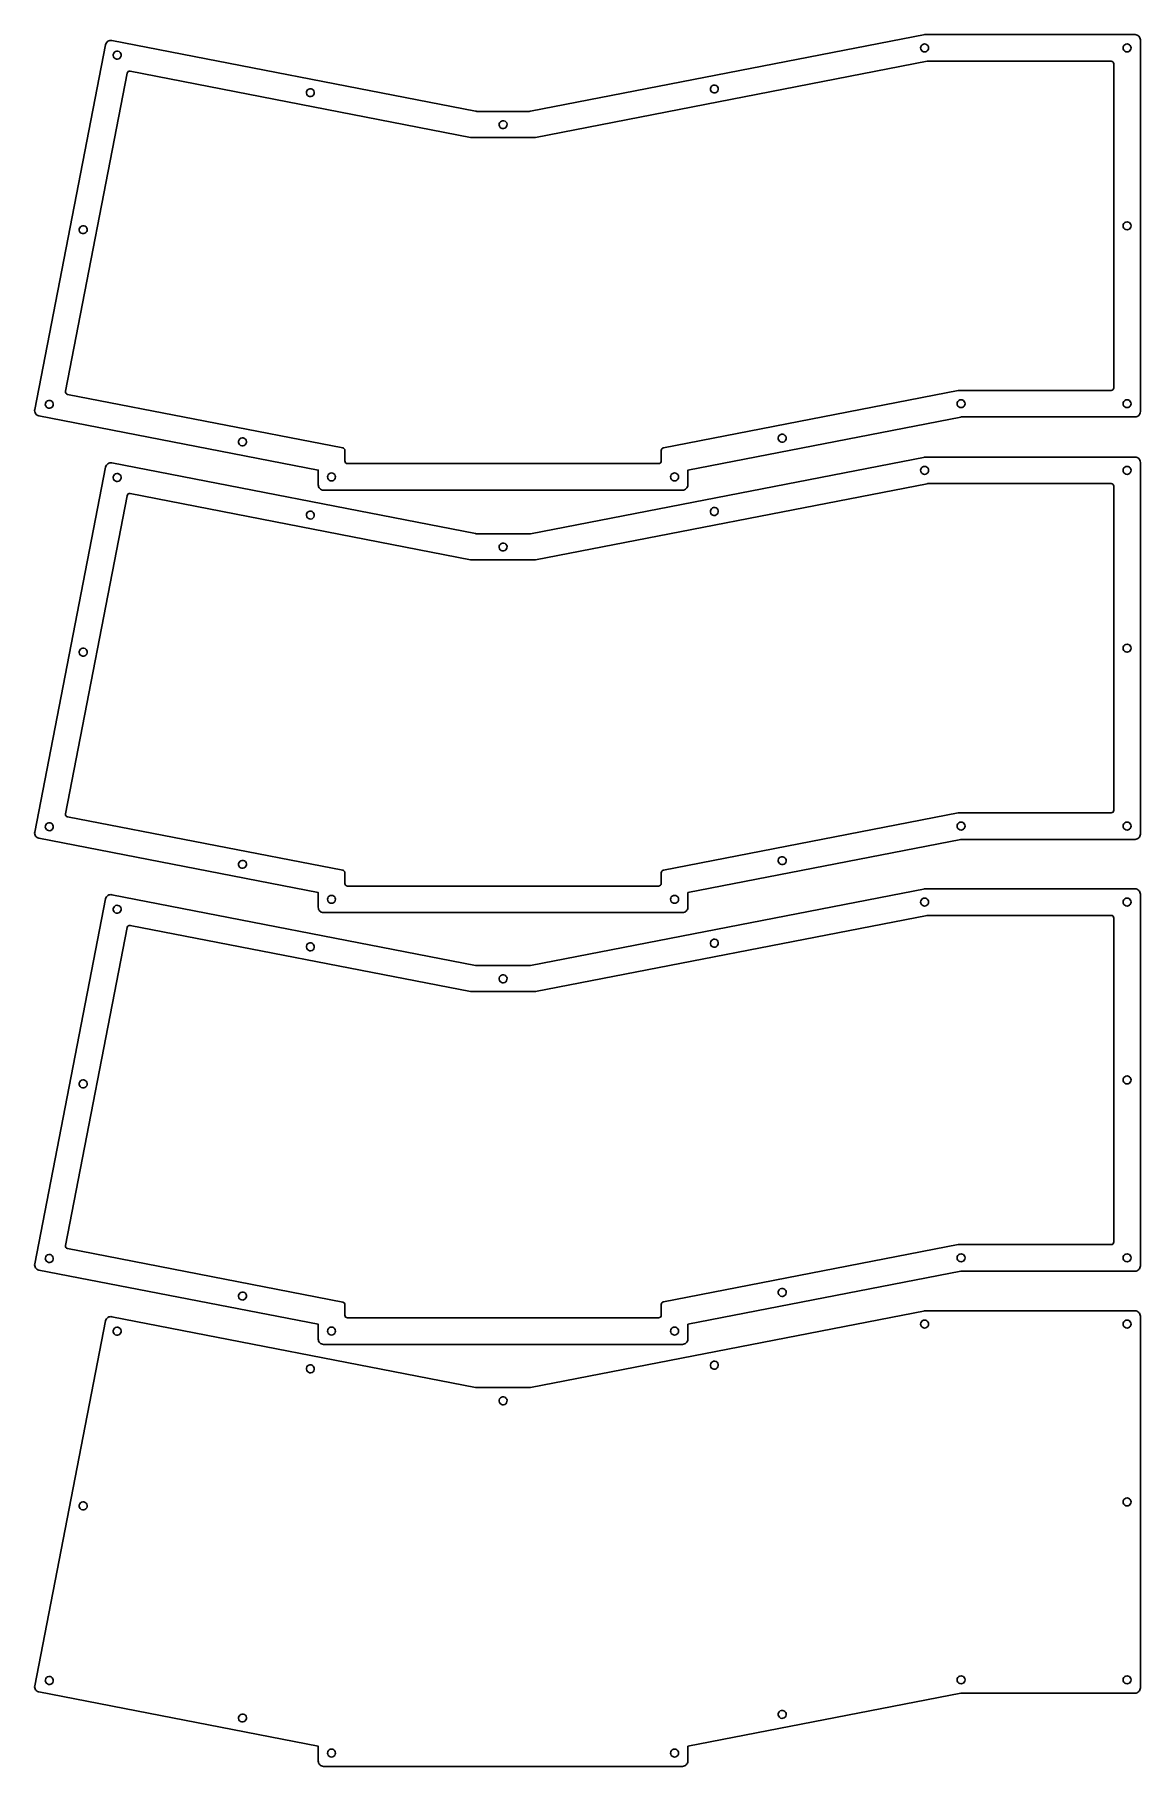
# Model space of a CAD drawing. Header units: millimetres. Extents: x -191 to 225, y 1 to 652.
import ezdxf

# ---------------------------------------------------------------- set-up
doc = ezdxf.new("R2010")
doc.units = ezdxf.units.MM
doc.layers.get('0').update_dxf_attribs({"linetype": 'CONTINUOUS'})

msp = doc.modelspace()

# ---------------------------------------------------------------- linework, layer by layer
for p, q in [((-161.31, 644.79), (-161.15, 645.23)), ((-161.15, 645.23), (-160.87, 645.61)), ((-160.87, 645.61), (-160.48, 645.87)), ((-160.48, 645.87), (-160.02, 646)), ((-160.02, 646), (-159.56, 645.98)), ((-159.56, 645.98), (-159.11, 645.82)), ((-159.11, 645.82), (-158.74, 645.53)), ((-158.74, 645.53), (-158.48, 645.14)), ((-158.48, 645.14), (-158.35, 644.69)), ((142.46, 647.2), (142.54, 647.67)), ((142.54, 646.74), (142.46, 647.2)), ((142.54, 647.67), (142.75, 648.08)), ((142.75, 646.32), (142.54, 646.74)), ((142.75, 648.08), (143.08, 648.42)), ((143.08, 645.99), (142.75, 646.32)), ((143.08, 648.42), (143.5, 648.63)), ((143.5, 645.77), (143.08, 645.99)), ((143.5, 648.63), (143.96, 648.7)), ((143.96, 645.7), (143.5, 645.77)), ((143.96, 648.7), (144.43, 648.63)), ((144.43, 645.77), (143.96, 645.7)), ((144.43, 648.63), (144.84, 648.42)), ((144.84, 645.99), (144.43, 645.77)), ((144.84, 648.42), (145.18, 648.08)), ((145.18, 646.32), (144.84, 645.99)), ((145.18, 648.08), (145.39, 647.67)), ((145.39, 646.74), (145.18, 646.32)), ((145.39, 647.67), (145.46, 647.2)), ((145.46, 647.2), (145.39, 646.74)), ((218.63, 647.2), (218.71, 647.67)), ((218.71, 646.74), (218.63, 647.2)), ((218.71, 647.67), (218.92, 648.08)), ((218.92, 646.32), (218.71, 646.74)), ((218.92, 648.08), (219.25, 648.42)), ((219.25, 645.99), (218.92, 646.32)), ((219.25, 648.42), (219.67, 648.63)), ((219.67, 645.77), (219.25, 645.99)), ((219.67, 648.63), (220.13, 648.7)), ((220.13, 645.7), (219.67, 645.77)), ((220.13, 648.7), (220.6, 648.63)), ((220.6, 645.77), (220.13, 645.7)), ((220.6, 648.63), (221.01, 648.42)), ((221.01, 645.99), (220.6, 645.77)), ((221.01, 648.42), (221.35, 648.08)), ((221.35, 646.32), (221.01, 645.99)), ((221.35, 648.08), (221.56, 647.67)), ((221.56, 646.74), (221.35, 646.32)), ((221.56, 647.67), (221.63, 647.2)), ((221.63, 647.2), (221.56, 646.74)), ((-161.33, 644.32), (-161.31, 644.79)), ((-161.2, 643.87), (-161.33, 644.32)), ((-160.94, 643.48), (-161.2, 643.87)), ((-160.57, 643.19), (-160.94, 643.48)), ((-160.13, 643.03), (-160.57, 643.19)), ((-159.66, 643.02), (-160.13, 643.03)), ((-159.21, 643.15), (-159.66, 643.02)), ((-158.82, 643.41), (-159.21, 643.15)), ((-158.53, 643.78), (-158.82, 643.41)), ((-158.37, 644.22), (-158.53, 643.78)), ((-158.35, 644.69), (-158.37, 644.22)), ((63.36, 631.92), (63.49, 632.37)), ((63.38, 631.45), (63.36, 631.92)), ((63.49, 632.37), (63.75, 632.76)), ((63.75, 632.76), (64.12, 633.05)), ((64.12, 633.05), (64.57, 633.21)), ((64.57, 633.21), (65.03, 633.23)), ((65.03, 633.23), (65.48, 633.1)), ((65.48, 633.1), (65.87, 632.84)), ((65.87, 632.84), (66.16, 632.47)), ((66.16, 632.47), (66.32, 632.03)), ((66.32, 632.03), (66.34, 631.56)), ((-88.63, 630.19), (-88.62, 630.66)), ((-88.51, 629.74), (-88.63, 630.19)), ((-88.62, 630.66), (-88.46, 631.1)), ((-88.24, 629.35), (-88.51, 629.74)), ((-88.46, 631.1), (-88.17, 631.47)), ((-87.87, 629.06), (-88.24, 629.35)), ((-88.17, 631.47), (-87.78, 631.74)), ((-87.43, 628.9), (-87.87, 629.06)), ((-87.78, 631.74), (-87.33, 631.87)), ((-86.96, 628.89), (-87.43, 628.9)), ((-87.33, 631.87), (-86.86, 631.85)), ((-86.51, 629.02), (-86.96, 628.89)), ((-86.42, 631.69), (-86.86, 631.85)), ((-86.51, 629.02), (-86.12, 629.28)), ((-86.42, 631.69), (-86.05, 631.4)), ((-85.83, 629.65), (-86.12, 629.28)), ((-85.79, 631.01), (-86.05, 631.4)), ((-85.67, 630.09), (-85.83, 629.65)), ((-85.79, 631.01), (-85.66, 630.56)), ((-85.66, 630.56), (-85.67, 630.09)), ((63.54, 631.01), (63.38, 631.45)), ((63.83, 630.64), (63.54, 631.01)), ((64.22, 630.38), (63.83, 630.64)), ((64.67, 630.25), (64.22, 630.38)), ((65.14, 630.27), (64.67, 630.25)), ((65.58, 630.43), (65.14, 630.27)), ((65.95, 630.72), (65.58, 630.43)), ((66.21, 631.11), (65.95, 630.72)), ((66.34, 631.56), (66.21, 631.11)), ((-16.12, 618.64), (-15.96, 619.08)), ((-15.96, 619.08), (-15.67, 619.45)), ((-15.67, 619.45), (-15.28, 619.71)), ((-15.28, 619.71), (-14.83, 619.84)), ((-14.83, 619.84), (-14.36, 619.83)), ((-14.36, 619.83), (-13.92, 619.67)), ((-13.92, 619.67), (-13.55, 619.38)), ((-13.29, 618.99), (-13.55, 619.38)), ((-13.16, 618.54), (-13.29, 618.99)), ((-16.14, 618.17), (-16.12, 618.64)), ((-16.01, 617.72), (-16.14, 618.17)), ((-15.74, 617.33), (-16.01, 617.72)), ((-15.37, 617.04), (-15.74, 617.33)), ((-14.93, 616.88), (-15.37, 617.04)), ((-14.47, 616.86), (-14.93, 616.88)), ((-14.01, 616.99), (-14.47, 616.86)), ((-13.62, 617.26), (-14.01, 616.99)), ((-13.34, 617.63), (-13.62, 617.26)), ((-13.18, 618.07), (-13.34, 617.63)), ((-13.16, 618.54), (-13.18, 618.07)), ((-173.92, 579.55), (-173.63, 579.92)), ((-173.63, 579.92), (-173.24, 580.18)), ((-173.24, 580.18), (-172.79, 580.31)), ((-172.79, 580.31), (-172.32, 580.3)), ((-172.32, 580.3), (-171.88, 580.14)), ((-171.88, 580.14), (-171.51, 579.85)), ((-171.51, 579.85), (-171.25, 579.46)), ((218.63, 580.29), (218.71, 580.75)), ((218.71, 579.83), (218.63, 580.29)), ((218.71, 580.75), (218.92, 581.17)), ((218.92, 579.41), (218.71, 579.83)), ((218.92, 581.17), (219.25, 581.5)), ((219.25, 581.5), (219.67, 581.72)), ((219.67, 581.72), (220.13, 581.79)), ((220.13, 581.79), (220.6, 581.72)), ((220.6, 581.72), (221.01, 581.5)), ((221.01, 581.5), (221.35, 581.17)), ((221.35, 581.17), (221.56, 580.75)), ((221.56, 579.83), (221.35, 579.41)), ((221.56, 580.75), (221.63, 580.29)), ((221.63, 580.29), (221.56, 579.83)), ((-174.1, 578.64), (-174.08, 579.11)), ((-173.97, 578.19), (-174.1, 578.64)), ((-174.08, 579.11), (-173.92, 579.55)), ((-173.71, 577.8), (-173.97, 578.19)), ((-173.34, 577.51), (-173.71, 577.8)), ((-172.9, 577.35), (-173.34, 577.51)), ((-172.43, 577.34), (-172.9, 577.35)), ((-171.98, 577.47), (-172.43, 577.34)), ((-171.59, 577.73), (-171.98, 577.47)), ((-171.3, 578.1), (-171.59, 577.73)), ((-171.14, 578.54), (-171.3, 578.1)), ((-171.25, 579.46), (-171.12, 579.01)), ((-171.12, 579.01), (-171.14, 578.54)), ((219.25, 579.08), (218.92, 579.41)), ((219.67, 578.86), (219.25, 579.08)), ((220.13, 578.79), (219.67, 578.86)), ((220.6, 578.86), (220.13, 578.79)), ((221.01, 579.08), (220.6, 578.86)), ((221.35, 579.41), (221.01, 579.08)), ((-186.01, 514.5), (-185.56, 514.63)), ((-185.56, 514.63), (-185.09, 514.61)), ((156.77, 514.59), (157.19, 514.8)), ((157.19, 514.8), (157.65, 514.88)), ((157.65, 514.88), (158.12, 514.8)), ((158.12, 514.8), (158.54, 514.59)), ((219.25, 514.59), (219.67, 514.8)), ((219.67, 514.8), (220.13, 514.88)), ((220.13, 514.88), (220.6, 514.8)), ((220.6, 514.8), (221.01, 514.59)), ((-186.87, 512.96), (-186.85, 513.43)), ((-186.74, 512.51), (-186.87, 512.96)), ((-186.85, 513.43), (-186.69, 513.87)), ((-186.47, 512.12), (-186.74, 512.51)), ((-186.69, 513.87), (-186.4, 514.24)), ((-186.1, 511.83), (-186.47, 512.12)), ((-186.4, 514.24), (-186.01, 514.5)), ((-185.66, 511.67), (-186.1, 511.83)), ((-185.19, 511.65), (-185.66, 511.67)), ((-184.74, 511.78), (-185.19, 511.65)), ((-185.09, 514.61), (-184.65, 514.45)), ((-184.35, 512.04), (-184.74, 511.78)), ((-184.65, 514.45), (-184.28, 514.16)), ((-184.06, 512.41), (-184.35, 512.04)), ((-184.28, 514.16), (-184.02, 513.78)), ((-183.9, 512.86), (-184.06, 512.41)), ((-184.02, 513.78), (-183.89, 513.32)), ((-183.89, 513.32), (-183.9, 512.86)), ((156.16, 513.38), (156.23, 513.84)), ((156.23, 512.91), (156.16, 513.38)), ((156.23, 513.84), (156.44, 514.26)), ((156.44, 512.5), (156.23, 512.91)), ((156.44, 514.26), (156.77, 514.59)), ((156.77, 512.16), (156.44, 512.5)), ((157.19, 511.95), (156.77, 512.16)), ((157.65, 511.88), (157.19, 511.95)), ((158.12, 511.95), (157.65, 511.88)), ((158.54, 512.16), (158.12, 511.95)), ((158.54, 514.59), (158.87, 514.26)), ((158.87, 512.5), (158.54, 512.16)), ((158.87, 514.26), (159.08, 513.84)), ((159.08, 512.91), (158.87, 512.5)), ((159.08, 513.84), (159.16, 513.38)), ((159.16, 513.38), (159.08, 512.91)), ((218.63, 513.38), (218.71, 513.84)), ((218.71, 512.91), (218.63, 513.38)), ((218.71, 513.84), (218.92, 514.26)), ((218.92, 512.5), (218.71, 512.91)), ((218.92, 514.26), (219.25, 514.59)), ((219.25, 512.16), (218.92, 512.5)), ((219.67, 511.95), (219.25, 512.16)), ((220.13, 511.88), (219.67, 511.95)), ((220.6, 511.95), (220.13, 511.88)), ((221.01, 512.16), (220.6, 511.95)), ((221.01, 514.59), (221.35, 514.26)), ((221.35, 512.5), (221.01, 512.16)), ((221.35, 514.26), (221.56, 513.84)), ((221.56, 512.91), (221.35, 512.5)), ((221.56, 513.84), (221.63, 513.38)), ((221.63, 513.38), (221.56, 512.91)), ((89.29, 501.4), (89.66, 501.69)), ((89.66, 501.69), (90.1, 501.85)), ((90.1, 501.85), (90.57, 501.86)), ((90.57, 501.86), (91.02, 501.73)), ((91.02, 501.73), (91.41, 501.47)), ((-114.17, 498.83), (-114.15, 499.3)), ((-114.04, 498.38), (-114.17, 498.83)), ((-114.15, 499.3), (-113.99, 499.74)), ((-113.78, 497.99), (-114.04, 498.38)), ((-113.99, 499.74), (-113.7, 500.11)), ((-113.41, 497.7), (-113.78, 497.99)), ((-113.7, 500.11), (-113.31, 500.37)), ((-112.97, 497.54), (-113.41, 497.7)), ((-113.31, 500.37), (-112.86, 500.5)), ((-112.5, 497.52), (-112.97, 497.54)), ((-112.86, 500.5), (-112.39, 500.48)), ((-112.05, 497.65), (-112.5, 497.52)), ((-112.39, 500.48), (-111.95, 500.32)), ((-111.66, 497.91), (-112.05, 497.65)), ((-111.95, 500.32), (-111.58, 500.03)), ((-111.37, 498.28), (-111.66, 497.91)), ((-111.58, 500.03), (-111.32, 499.64)), ((-111.21, 498.72), (-111.37, 498.28)), ((-111.32, 499.64), (-111.19, 499.19)), ((-111.19, 499.19), (-111.21, 498.72)), ((88.9, 500.56), (89.03, 501.01)), ((88.91, 500.09), (88.9, 500.56)), ((89.07, 499.65), (88.91, 500.09)), ((89.03, 501.01), (89.29, 501.4)), ((89.36, 499.28), (89.07, 499.65)), ((89.75, 499.01), (89.36, 499.28)), ((90.2, 498.88), (89.75, 499.01)), ((90.67, 498.9), (90.2, 498.88)), ((91.11, 499.06), (90.67, 498.9)), ((91.48, 499.35), (91.11, 499.06)), ((91.41, 501.47), (91.7, 501.1)), ((91.75, 499.74), (91.48, 499.35)), ((91.7, 501.1), (91.86, 500.66)), ((91.88, 500.19), (91.75, 499.74)), ((91.86, 500.66), (91.88, 500.19)), ((142.46, 488.31), (142.54, 488.77)), ((142.54, 488.77), (142.75, 489.19)), ((142.75, 489.19), (143.08, 489.52)), ((143.08, 489.52), (143.5, 489.73)), ((143.5, 489.73), (143.96, 489.8)), ((143.96, 489.8), (144.43, 489.73)), ((144.43, 489.73), (144.84, 489.52)), ((144.84, 489.52), (145.18, 489.19)), ((145.18, 489.19), (145.39, 488.77)), ((145.39, 488.77), (145.46, 488.31)), ((218.63, 488.31), (218.71, 488.77)), ((218.71, 488.77), (218.92, 489.19)), ((218.92, 489.19), (219.25, 489.52)), ((219.25, 489.52), (219.67, 489.73)), ((219.67, 489.73), (220.13, 489.8)), ((220.13, 489.8), (220.6, 489.73)), ((220.6, 489.73), (221.01, 489.52)), ((221.01, 489.52), (221.35, 489.19)), ((221.35, 489.19), (221.56, 488.77)), ((221.56, 488.77), (221.63, 488.31)), ((-161.33, 485.43), (-161.31, 485.9)), ((-161.2, 484.98), (-161.33, 485.43)), ((-161.31, 485.9), (-161.15, 486.34)), ((-160.94, 484.59), (-161.2, 484.98)), ((-161.15, 486.34), (-160.87, 486.71)), ((-160.57, 484.3), (-160.94, 484.59)), ((-160.87, 486.71), (-160.48, 486.97)), ((-160.13, 484.14), (-160.57, 484.3)), ((-160.48, 486.97), (-160.02, 487.1)), ((-159.66, 484.12), (-160.13, 484.14)), ((-160.02, 487.1), (-159.56, 487.08)), ((-159.21, 484.25), (-159.66, 484.12)), ((-159.56, 487.08), (-159.11, 486.92)), ((-158.82, 484.51), (-159.21, 484.25)), ((-159.11, 486.92), (-158.74, 486.63)), ((-158.53, 484.88), (-158.82, 484.51)), ((-158.74, 486.63), (-158.48, 486.24)), ((-158.37, 485.32), (-158.53, 484.88)), ((-158.48, 486.24), (-158.35, 485.79)), ((-158.35, 485.79), (-158.37, 485.32)), ((142.54, 487.84), (142.46, 488.31)), ((142.75, 487.42), (142.54, 487.84)), ((143.08, 487.09), (142.75, 487.42)), ((143.5, 486.88), (143.08, 487.09)), ((143.96, 486.8), (143.5, 486.88)), ((144.43, 486.88), (143.96, 486.8)), ((144.84, 487.09), (144.43, 486.88)), ((145.18, 487.42), (144.84, 487.09)), ((145.39, 487.84), (145.18, 487.42)), ((145.46, 488.31), (145.39, 487.84)), ((218.71, 487.84), (218.63, 488.31)), ((218.92, 487.42), (218.71, 487.84)), ((219.25, 487.09), (218.92, 487.42)), ((219.67, 486.88), (219.25, 487.09)), ((220.13, 486.8), (219.67, 486.88)), ((220.6, 486.88), (220.13, 486.8)), ((221.01, 487.09), (220.6, 486.88)), ((221.35, 487.42), (221.01, 487.09)), ((221.56, 487.84), (221.35, 487.42)), ((221.63, 488.31), (221.56, 487.84)), ((-88.63, 471.3), (-88.62, 471.77)), ((-88.51, 470.85), (-88.63, 471.3)), ((-88.62, 471.77), (-88.46, 472.21)), ((-88.24, 470.46), (-88.51, 470.85)), ((-88.46, 472.21), (-88.17, 472.58)), ((-87.87, 470.17), (-88.24, 470.46)), ((-88.17, 472.58), (-87.78, 472.84)), ((-87.43, 470.01), (-87.87, 470.17)), ((-87.78, 472.84), (-87.33, 472.97)), ((-86.96, 469.99), (-87.43, 470.01)), ((-87.33, 472.97), (-86.86, 472.95)), ((-86.51, 470.12), (-86.96, 469.99)), ((-86.42, 472.79), (-86.86, 472.95)), ((-86.51, 470.12), (-86.12, 470.38)), ((-86.42, 472.79), (-86.05, 472.5)), ((-86.12, 470.38), (-85.83, 470.75)), ((-85.79, 472.11), (-86.05, 472.5)), ((-85.67, 471.19), (-85.83, 470.75)), ((-85.79, 472.11), (-85.66, 471.66)), ((-85.66, 471.66), (-85.67, 471.19)), ((63.36, 473.03), (63.49, 473.48)), ((63.38, 472.56), (63.36, 473.03)), ((63.54, 472.11), (63.38, 472.56)), ((63.49, 473.48), (63.75, 473.87)), ((63.83, 471.75), (63.54, 472.11)), ((63.75, 473.87), (64.12, 474.15)), ((64.22, 471.48), (63.83, 471.75)), ((64.12, 474.15), (64.57, 474.31)), ((64.67, 471.35), (64.22, 471.48)), ((64.57, 474.31), (65.03, 474.33)), ((65.14, 471.37), (64.67, 471.35)), ((65.03, 474.33), (65.48, 474.2)), ((65.58, 471.53), (65.14, 471.37)), ((65.48, 474.2), (65.87, 473.94)), ((65.95, 471.82), (65.58, 471.53)), ((65.87, 473.94), (66.16, 473.57)), ((66.21, 472.21), (65.95, 471.82)), ((66.16, 473.57), (66.32, 473.13)), ((66.34, 472.66), (66.21, 472.21)), ((66.32, 473.13), (66.34, 472.66)), ((-16.14, 459.27), (-16.12, 459.74)), ((-16.01, 458.82), (-16.14, 459.27)), ((-16.12, 459.74), (-15.96, 460.18)), ((-15.74, 458.43), (-16.01, 458.82)), ((-15.96, 460.18), (-15.67, 460.55)), ((-15.37, 458.14), (-15.74, 458.43)), ((-15.67, 460.55), (-15.28, 460.82)), ((-14.93, 457.98), (-15.37, 458.14)), ((-15.28, 460.82), (-14.83, 460.95)), ((-14.47, 457.97), (-14.93, 457.98)), ((-14.83, 460.95), (-14.36, 460.93)), ((-14.01, 458.1), (-14.47, 457.97)), ((-14.36, 460.93), (-13.92, 460.77)), ((-13.62, 458.36), (-14.01, 458.1)), ((-13.92, 460.77), (-13.55, 460.48)), ((-13.34, 458.73), (-13.62, 458.36)), ((-13.55, 460.48), (-13.29, 460.09)), ((-13.18, 459.17), (-13.34, 458.73)), ((-13.16, 459.64), (-13.29, 460.09)), ((-13.18, 459.17), (-13.16, 459.64)), ((-174.1, 419.74), (-174.08, 420.21)), ((-173.97, 419.29), (-174.1, 419.74)), ((-174.08, 420.21), (-173.92, 420.65)), ((-173.71, 418.9), (-173.97, 419.29)), ((-173.92, 420.65), (-173.63, 421.02)), ((-173.34, 418.61), (-173.71, 418.9)), ((-173.63, 421.02), (-173.24, 421.29)), ((-172.9, 418.45), (-173.34, 418.61)), ((-173.24, 421.29), (-172.79, 421.42)), ((-172.43, 418.44), (-172.9, 418.45)), ((-172.79, 421.42), (-172.32, 421.4)), ((-171.98, 418.57), (-172.43, 418.44)), ((-172.32, 421.4), (-171.88, 421.24)), ((-171.59, 418.83), (-171.98, 418.57)), ((-171.88, 421.24), (-171.51, 420.95)), ((-171.3, 419.2), (-171.59, 418.83)), ((-171.51, 420.95), (-171.25, 420.56)), ((-171.14, 419.64), (-171.3, 419.2)), ((-171.25, 420.56), (-171.12, 420.11)), ((-171.12, 420.11), (-171.14, 419.64)), ((218.63, 421.39), (218.71, 421.86)), ((218.71, 420.93), (218.63, 421.39)), ((218.71, 421.86), (218.92, 422.27)), ((218.92, 420.51), (218.71, 420.93)), ((218.92, 422.27), (219.25, 422.61)), ((219.25, 420.18), (218.92, 420.51)), ((219.25, 422.61), (219.67, 422.82)), ((219.67, 419.97), (219.25, 420.18)), ((219.67, 422.82), (220.13, 422.89)), ((220.13, 419.89), (219.67, 419.97)), ((220.13, 422.89), (220.6, 422.82)), ((220.6, 419.97), (220.13, 419.89)), ((220.6, 422.82), (221.01, 422.61)), ((221.01, 420.18), (220.6, 419.97)), ((221.01, 422.61), (221.35, 422.27)), ((221.35, 420.51), (221.01, 420.18)), ((221.35, 422.27), (221.56, 421.86)), ((221.56, 420.93), (221.35, 420.51)), ((221.56, 421.86), (221.63, 421.39)), ((221.63, 421.39), (221.56, 420.93)), ((-186.87, 354.06), (-186.85, 354.53)), ((-186.74, 353.61), (-186.87, 354.06)), ((-186.85, 354.53), (-186.69, 354.97)), ((-186.47, 353.22), (-186.74, 353.61)), ((-186.69, 354.97), (-186.4, 355.34)), ((-186.1, 352.93), (-186.47, 353.22)), ((-186.4, 355.34), (-186.01, 355.6)), ((-185.66, 352.77), (-186.1, 352.93)), ((-186.01, 355.6), (-185.56, 355.73)), ((-185.19, 352.75), (-185.66, 352.77)), ((-185.56, 355.73), (-185.09, 355.72)), ((-184.74, 352.88), (-185.19, 352.75)), ((-185.09, 355.72), (-184.65, 355.56)), ((-184.35, 353.15), (-184.74, 352.88)), ((-184.65, 355.56), (-184.28, 355.27)), ((-184.06, 353.52), (-184.35, 353.15)), ((-184.28, 355.27), (-184.02, 354.88)), ((-183.9, 353.96), (-184.06, 353.52)), ((-184.02, 354.88), (-183.89, 354.43)), ((-183.89, 354.43), (-183.9, 353.96)), ((156.16, 354.48), (156.23, 354.94)), ((156.23, 354.02), (156.16, 354.48)), ((156.23, 354.94), (156.44, 355.36)), ((156.44, 353.6), (156.23, 354.02)), ((156.44, 355.36), (156.77, 355.69)), ((156.77, 353.27), (156.44, 353.6)), ((156.77, 355.69), (157.19, 355.91)), ((157.19, 353.05), (156.77, 353.27)), ((157.19, 355.91), (157.65, 355.98)), ((157.65, 352.98), (157.19, 353.05)), ((157.65, 355.98), (158.12, 355.91)), ((158.12, 353.05), (157.65, 352.98)), ((158.12, 355.91), (158.54, 355.69)), ((158.54, 353.27), (158.12, 353.05)), ((158.54, 355.69), (158.87, 355.36)), ((158.87, 353.6), (158.54, 353.27)), ((158.87, 355.36), (159.08, 354.94)), ((159.08, 354.02), (158.87, 353.6)), ((159.08, 354.94), (159.16, 354.48)), ((159.16, 354.48), (159.08, 354.02)), ((218.63, 354.48), (218.71, 354.94)), ((218.71, 354.02), (218.63, 354.48)), ((218.71, 354.94), (218.92, 355.36)), ((218.92, 353.6), (218.71, 354.02)), ((218.92, 355.36), (219.25, 355.69)), ((219.25, 353.27), (218.92, 353.6)), ((219.25, 355.69), (219.67, 355.91)), ((219.67, 353.05), (219.25, 353.27)), ((219.67, 355.91), (220.13, 355.98)), ((220.13, 352.98), (219.67, 353.05)), ((220.13, 355.98), (220.6, 355.91)), ((220.6, 353.05), (220.13, 352.98)), ((220.6, 355.91), (221.01, 355.69)), ((221.01, 353.27), (220.6, 353.05)), ((221.01, 355.69), (221.35, 355.36)), ((221.35, 353.6), (221.01, 353.27)), ((221.35, 355.36), (221.56, 354.94)), ((221.56, 354.02), (221.35, 353.6)), ((221.56, 354.94), (221.63, 354.48)), ((221.63, 354.48), (221.56, 354.02)), ((-114.17, 339.93), (-114.15, 340.4)), ((-114.04, 339.48), (-114.17, 339.93)), ((-114.15, 340.4), (-113.99, 340.84)), ((-113.78, 339.09), (-114.04, 339.48)), ((-113.99, 340.84), (-113.7, 341.21)), ((-113.41, 338.8), (-113.78, 339.09)), ((-113.7, 341.21), (-113.31, 341.47)), ((-112.97, 338.64), (-113.41, 338.8)), ((-113.31, 341.47), (-112.86, 341.6)), ((-112.86, 341.6), (-112.39, 341.58)), ((-112.05, 338.75), (-112.5, 338.62)), ((-112.39, 341.58), (-111.95, 341.42)), ((-111.66, 339.02), (-112.05, 338.75)), ((-111.95, 341.42), (-111.58, 341.14)), ((-111.37, 339.39), (-111.66, 339.02)), ((-111.58, 341.14), (-111.32, 340.75)), ((-111.21, 339.83), (-111.37, 339.39)), ((-111.32, 340.75), (-111.19, 340.3)), ((-111.19, 340.3), (-111.21, 339.83)), ((88.9, 341.66), (89.03, 342.11)), ((88.91, 341.19), (88.9, 341.66)), ((89.07, 340.75), (88.91, 341.19)), ((89.03, 342.11), (89.29, 342.5)), ((89.36, 340.38), (89.07, 340.75)), ((89.29, 342.5), (89.66, 342.79)), ((89.75, 340.12), (89.36, 340.38)), ((89.66, 342.79), (90.1, 342.95)), ((90.2, 339.99), (89.75, 340.12)), ((90.1, 342.95), (90.57, 342.97)), ((90.2, 339.99), (90.67, 340)), ((90.57, 342.97), (91.02, 342.84)), ((90.67, 340), (91.11, 340.16)), ((91.02, 342.84), (91.41, 342.57)), ((91.11, 340.16), (91.48, 340.45)), ((91.41, 342.57), (91.7, 342.2)), ((91.75, 340.84), (91.48, 340.45)), ((91.7, 342.2), (91.86, 341.76)), ((91.88, 341.29), (91.75, 340.84)), ((91.88, 341.29), (91.86, 341.76)), ((-112.5, 338.62), (-112.97, 338.64)), ((142.46, 325.89), (142.54, 326.35)), ((142.54, 325.43), (142.46, 325.89)), ((142.54, 326.35), (142.75, 326.77)), ((142.75, 326.77), (143.08, 327.11)), ((143.08, 327.11), (143.5, 327.32)), ((143.5, 327.32), (143.96, 327.39)), ((143.96, 327.39), (144.43, 327.32)), ((144.43, 327.32), (144.84, 327.11)), ((144.84, 327.11), (145.18, 326.77)), ((145.18, 326.77), (145.39, 326.35)), ((145.39, 326.35), (145.46, 325.89)), ((145.46, 325.89), (145.39, 325.43)), ((218.63, 325.89), (218.71, 326.35)), ((218.71, 325.43), (218.63, 325.89)), ((218.71, 326.35), (218.92, 326.77)), ((218.92, 326.77), (219.25, 327.11)), ((219.25, 327.11), (219.67, 327.32)), ((219.67, 327.32), (220.13, 327.39)), ((220.13, 327.39), (220.6, 327.32)), ((220.6, 327.32), (221.01, 327.11)), ((221.01, 327.11), (221.35, 326.77)), ((221.35, 326.77), (221.56, 326.35)), ((221.56, 326.35), (221.63, 325.89)), ((221.63, 325.89), (221.56, 325.43)), ((-161.33, 323.01), (-161.31, 323.48)), ((-161.2, 322.56), (-161.33, 323.01)), ((-161.31, 323.48), (-161.15, 323.92)), ((-160.94, 322.17), (-161.2, 322.56)), ((-161.15, 323.92), (-160.87, 324.29)), ((-160.57, 321.88), (-160.94, 322.17)), ((-160.87, 324.29), (-160.48, 324.56)), ((-160.13, 321.72), (-160.57, 321.88)), ((-160.48, 324.56), (-160.02, 324.68)), ((-159.66, 321.71), (-160.13, 321.72)), ((-160.02, 324.68), (-159.56, 324.67)), ((-159.21, 321.84), (-159.66, 321.71)), ((-159.56, 324.67), (-159.11, 324.51)), ((-158.82, 322.1), (-159.21, 321.84)), ((-159.11, 324.51), (-158.74, 324.22)), ((-158.53, 322.47), (-158.82, 322.1)), ((-158.74, 324.22), (-158.48, 323.83)), ((-158.37, 322.91), (-158.53, 322.47)), ((-158.48, 323.83), (-158.35, 323.38)), ((-158.35, 323.38), (-158.37, 322.91)), ((142.75, 325.01), (142.54, 325.43)), ((143.08, 324.68), (142.75, 325.01)), ((143.5, 324.46), (143.08, 324.68)), ((143.96, 324.39), (143.5, 324.46)), ((144.43, 324.46), (143.96, 324.39)), ((144.84, 324.68), (144.43, 324.46)), ((145.18, 325.01), (144.84, 324.68)), ((145.39, 325.43), (145.18, 325.01)), ((218.92, 325.01), (218.71, 325.43)), ((219.25, 324.68), (218.92, 325.01)), ((219.67, 324.46), (219.25, 324.68)), ((220.13, 324.39), (219.67, 324.46)), ((220.6, 324.46), (220.13, 324.39)), ((221.01, 324.68), (220.6, 324.46)), ((221.35, 325.01), (221.01, 324.68)), ((221.56, 325.43), (221.35, 325.01)), ((-88.63, 308.88), (-88.62, 309.35)), ((-88.51, 308.43), (-88.63, 308.88)), ((-88.62, 309.35), (-88.46, 309.79)), ((-88.24, 308.04), (-88.51, 308.43)), ((-88.46, 309.79), (-88.17, 310.16)), ((-87.87, 307.75), (-88.24, 308.04)), ((-88.17, 310.16), (-87.78, 310.43)), ((-87.43, 307.59), (-87.87, 307.75)), ((-87.78, 310.43), (-87.33, 310.55)), ((-86.96, 307.58), (-87.43, 307.59)), ((-87.33, 310.55), (-86.86, 310.54)), ((-86.51, 307.71), (-86.96, 307.58)), ((-86.86, 310.54), (-86.42, 310.38)), ((-86.51, 307.71), (-86.12, 307.97)), ((-86.42, 310.38), (-86.05, 310.09)), ((-86.12, 307.97), (-85.83, 308.34)), ((-85.79, 309.7), (-86.05, 310.09)), ((-85.67, 308.78), (-85.83, 308.34)), ((-85.79, 309.7), (-85.66, 309.25)), ((-85.66, 309.25), (-85.67, 308.78)), ((63.36, 310.61), (63.49, 311.06)), ((63.38, 310.14), (63.36, 310.61)), ((63.54, 309.7), (63.38, 310.14)), ((63.49, 311.06), (63.75, 311.45)), ((63.83, 309.33), (63.54, 309.7)), ((63.75, 311.45), (64.12, 311.74)), ((64.22, 309.07), (63.83, 309.33)), ((64.12, 311.74), (64.57, 311.9)), ((64.67, 308.94), (64.22, 309.07)), ((64.57, 311.9), (65.03, 311.92)), ((65.14, 308.96), (64.67, 308.94)), ((65.03, 311.92), (65.48, 311.79)), ((65.58, 309.12), (65.14, 308.96)), ((65.48, 311.79), (65.87, 311.53)), ((65.95, 309.41), (65.58, 309.12)), ((65.87, 311.53), (66.16, 311.16)), ((66.21, 309.79), (65.95, 309.41)), ((66.16, 311.16), (66.32, 310.72)), ((66.34, 310.24), (66.21, 309.79)), ((66.32, 310.72), (66.34, 310.24)), ((-16.14, 296.86), (-16.12, 297.33)), ((-16.01, 296.41), (-16.14, 296.86)), ((-16.12, 297.33), (-15.96, 297.77)), ((-15.74, 296.02), (-16.01, 296.41)), ((-15.96, 297.77), (-15.67, 298.14)), ((-15.37, 295.73), (-15.74, 296.02)), ((-15.67, 298.14), (-15.28, 298.4)), ((-14.93, 295.57), (-15.37, 295.73)), ((-15.28, 298.4), (-14.83, 298.53)), ((-14.47, 295.55), (-14.93, 295.57)), ((-14.83, 298.53), (-14.36, 298.51)), ((-14.01, 295.68), (-14.47, 295.55)), ((-14.36, 298.51), (-13.92, 298.35)), ((-13.62, 295.95), (-14.01, 295.68)), ((-13.92, 298.35), (-13.55, 298.07)), ((-13.34, 296.31), (-13.62, 295.95)), ((-13.29, 297.68), (-13.55, 298.07)), ((-13.18, 296.76), (-13.34, 296.31)), ((-13.16, 297.23), (-13.29, 297.68)), ((-13.18, 296.76), (-13.16, 297.23)), ((-174.1, 257.33), (-174.08, 257.8)), ((-173.97, 256.88), (-174.1, 257.33)), ((-174.08, 257.8), (-173.92, 258.24)), ((-173.71, 256.49), (-173.97, 256.88)), ((-173.92, 258.24), (-173.63, 258.61)), ((-173.34, 256.2), (-173.71, 256.49)), ((-173.63, 258.61), (-173.24, 258.87)), ((-172.9, 256.04), (-173.34, 256.2)), ((-173.24, 258.87), (-172.79, 259)), ((-172.43, 256.02), (-172.9, 256.04)), ((-172.79, 259), (-172.32, 258.98)), ((-171.98, 256.15), (-172.43, 256.02)), ((-172.32, 258.98), (-171.88, 258.82)), ((-171.59, 256.42), (-171.98, 256.15)), ((-171.88, 258.82), (-171.51, 258.54)), ((-171.3, 256.79), (-171.59, 256.42)), ((-171.51, 258.54), (-171.25, 258.15)), ((-171.14, 257.23), (-171.3, 256.79)), ((-171.25, 258.15), (-171.12, 257.7)), ((-171.12, 257.7), (-171.14, 257.23)), ((218.63, 258.98), (218.71, 259.44)), ((218.71, 258.51), (218.63, 258.98)), ((218.71, 259.44), (218.92, 259.86)), ((218.92, 258.1), (218.71, 258.51)), ((218.92, 259.86), (219.25, 260.19)), ((219.25, 257.77), (218.92, 258.1)), ((219.25, 260.19), (219.67, 260.4)), ((219.67, 257.55), (219.25, 257.77)), ((219.67, 260.4), (220.13, 260.48)), ((220.13, 257.48), (219.67, 257.55)), ((220.13, 260.48), (220.6, 260.4)), ((220.6, 257.55), (220.13, 257.48)), ((220.6, 260.4), (221.01, 260.19)), ((221.01, 257.77), (220.6, 257.55)), ((221.01, 260.19), (221.35, 259.86)), ((221.35, 258.1), (221.01, 257.77)), ((221.35, 259.86), (221.56, 259.44)), ((221.56, 258.51), (221.35, 258.1)), ((221.56, 259.44), (221.63, 258.98)), ((221.63, 258.98), (221.56, 258.51)), ((-186.87, 191.65), (-186.85, 192.12)), ((-186.74, 191.2), (-186.87, 191.65)), ((-186.85, 192.12), (-186.69, 192.56)), ((-186.47, 190.81), (-186.74, 191.2)), ((-186.69, 192.56), (-186.4, 192.93)), ((-186.1, 190.52), (-186.47, 190.81)), ((-186.4, 192.93), (-186.01, 193.19)), ((-185.66, 190.36), (-186.1, 190.52)), ((-186.01, 193.19), (-185.56, 193.32)), ((-185.19, 190.34), (-185.66, 190.36)), ((-185.56, 193.32), (-185.09, 193.3)), ((-184.74, 190.47), (-185.19, 190.34)), ((-185.09, 193.3), (-184.65, 193.14)), ((-184.35, 190.73), (-184.74, 190.47)), ((-184.65, 193.14), (-184.28, 192.85)), ((-184.06, 191.1), (-184.35, 190.73)), ((-184.28, 192.85), (-184.02, 192.46)), ((-183.9, 191.54), (-184.06, 191.1)), ((-184.02, 192.46), (-183.89, 192.01)), ((-183.89, 192.01), (-183.9, 191.54)), ((156.16, 192.07), (156.23, 192.53)), ((156.23, 191.6), (156.16, 192.07)), ((156.23, 192.53), (156.44, 192.95)), ((156.44, 191.18), (156.23, 191.6)), ((156.44, 192.95), (156.77, 193.28)), ((156.77, 190.85), (156.44, 191.18)), ((156.77, 193.28), (157.19, 193.49)), ((157.19, 190.64), (156.77, 190.85)), ((157.19, 193.49), (157.65, 193.56)), ((157.65, 190.57), (157.19, 190.64)), ((157.65, 193.56), (158.12, 193.49)), ((158.12, 190.64), (157.65, 190.57)), ((158.12, 193.49), (158.54, 193.28)), ((158.54, 190.85), (158.12, 190.64)), ((158.54, 193.28), (158.87, 192.95)), ((158.87, 191.18), (158.54, 190.85)), ((158.87, 192.95), (159.08, 192.53)), ((159.08, 191.6), (158.87, 191.18)), ((159.08, 192.53), (159.16, 192.07)), ((159.16, 192.07), (159.08, 191.6)), ((218.63, 192.07), (218.71, 192.53)), ((218.71, 191.6), (218.63, 192.07)), ((218.71, 192.53), (218.92, 192.95)), ((218.92, 191.18), (218.71, 191.6)), ((218.92, 192.95), (219.25, 193.28)), ((219.25, 190.85), (218.92, 191.18)), ((219.25, 193.28), (219.67, 193.49)), ((219.67, 190.64), (219.25, 190.85)), ((219.67, 193.49), (220.13, 193.56)), ((220.13, 190.57), (219.67, 190.64)), ((220.13, 193.56), (220.6, 193.49)), ((220.6, 190.64), (220.13, 190.57)), ((220.6, 193.49), (221.01, 193.28)), ((221.01, 190.85), (220.6, 190.64)), ((221.01, 193.28), (221.35, 192.95)), ((221.35, 191.18), (221.01, 190.85)), ((221.35, 192.95), (221.56, 192.53)), ((221.56, 191.6), (221.35, 191.18)), ((221.56, 192.53), (221.63, 192.07)), ((221.63, 192.07), (221.56, 191.6)), ((-114.17, 177.52), (-114.15, 177.99)), ((-114.04, 177.07), (-114.17, 177.52)), ((-114.15, 177.99), (-113.99, 178.43)), ((-113.78, 176.68), (-114.04, 177.07)), ((-113.99, 178.43), (-113.7, 178.8)), ((-113.41, 176.39), (-113.78, 176.68)), ((-113.7, 178.8), (-113.31, 179.06)), ((-112.97, 176.23), (-113.41, 176.39)), ((-113.31, 179.06), (-112.86, 179.19)), ((-112.5, 176.21), (-112.97, 176.23)), ((-112.86, 179.19), (-112.39, 179.17)), ((-112.05, 176.34), (-112.5, 176.21)), ((-112.39, 179.17), (-111.95, 179.01)), ((-111.66, 176.6), (-112.05, 176.34)), ((-111.95, 179.01), (-111.58, 178.72)), ((-111.37, 176.97), (-111.66, 176.6)), ((-111.58, 178.72), (-111.32, 178.33)), ((-111.21, 177.41), (-111.37, 176.97)), ((-111.32, 178.33), (-111.19, 177.88)), ((-111.19, 177.88), (-111.21, 177.41)), ((88.9, 179.25), (89.03, 179.7)), ((88.91, 178.78), (88.9, 179.25)), ((89.07, 178.33), (88.91, 178.78)), ((89.03, 179.7), (89.29, 180.09)), ((89.36, 177.97), (89.07, 178.33)), ((89.29, 180.09), (89.66, 180.37)), ((89.75, 177.7), (89.36, 177.97)), ((89.66, 180.37), (90.1, 180.53)), ((90.2, 177.57), (89.75, 177.7)), ((90.1, 180.53), (90.57, 180.55)), ((90.2, 177.57), (90.67, 177.59)), ((90.57, 180.55), (91.02, 180.42)), ((90.67, 177.59), (91.11, 177.75)), ((91.02, 180.42), (91.41, 180.16)), ((91.11, 177.75), (91.48, 178.04)), ((91.41, 180.16), (91.7, 179.79)), ((91.75, 178.43), (91.48, 178.04)), ((91.7, 179.79), (91.86, 179.35)), ((91.88, 178.88), (91.75, 178.43)), ((91.88, 178.88), (91.86, 179.35)), ((-161.33, 164.27), (-161.31, 164.75)), ((-161.2, 163.82), (-161.33, 164.27)), ((-161.31, 164.75), (-161.15, 165.19)), ((-160.94, 163.44), (-161.2, 163.82)), ((-161.15, 165.19), (-160.87, 165.56)), ((-160.57, 163.15), (-160.94, 163.44)), ((-160.87, 165.56), (-160.48, 165.82)), ((-160.13, 162.99), (-160.57, 163.15)), ((-160.48, 165.82), (-160.02, 165.95)), ((-159.66, 162.97), (-160.13, 162.99)), ((-160.02, 165.95), (-159.56, 165.93)), ((-159.21, 163.1), (-159.66, 162.97)), ((-159.56, 165.93), (-159.11, 165.77)), ((-158.82, 163.36), (-159.21, 163.1)), ((-159.11, 165.77), (-158.74, 165.48)), ((-158.53, 163.73), (-158.82, 163.36)), ((-158.74, 165.48), (-158.48, 165.09)), ((-158.37, 164.17), (-158.53, 163.73)), ((-158.48, 165.09), (-158.35, 164.64)), ((-158.35, 164.64), (-158.37, 164.17)), ((142.46, 167.15), (142.54, 167.62)), ((142.54, 166.69), (142.46, 167.15)), ((142.54, 167.62), (142.75, 168.04)), ((142.75, 166.27), (142.54, 166.69)), ((142.75, 168.04), (143.08, 168.37)), ((143.08, 165.94), (142.75, 166.27)), ((143.08, 168.37), (143.5, 168.58)), ((143.5, 165.73), (143.08, 165.94)), ((143.5, 168.58), (143.96, 168.65)), ((143.96, 165.65), (143.5, 165.73)), ((143.96, 168.65), (144.43, 168.58)), ((144.43, 165.73), (143.96, 165.65)), ((144.43, 168.58), (144.84, 168.37)), ((144.84, 165.94), (144.43, 165.73)), ((144.84, 168.37), (145.18, 168.04)), ((145.18, 166.27), (144.84, 165.94)), ((145.18, 168.04), (145.39, 167.62)), ((145.39, 166.69), (145.18, 166.27)), ((145.39, 167.62), (145.46, 167.15)), ((145.46, 167.15), (145.39, 166.69)), ((218.63, 167.15), (218.71, 167.62)), ((218.71, 166.69), (218.63, 167.15)), ((218.71, 167.62), (218.92, 168.04)), ((218.92, 166.27), (218.71, 166.69)), ((218.92, 168.04), (219.25, 168.37)), ((219.25, 165.94), (218.92, 166.27)), ((219.25, 168.37), (219.67, 168.58)), ((219.67, 165.73), (219.25, 165.94)), ((219.67, 168.58), (220.13, 168.65)), ((220.13, 165.65), (219.67, 165.73)), ((220.13, 168.65), (220.6, 168.58)), ((220.6, 165.73), (220.13, 165.65)), ((220.6, 168.58), (221.01, 168.37)), ((221.01, 165.94), (220.6, 165.73)), ((221.01, 168.37), (221.35, 168.04)), ((221.35, 166.27), (221.01, 165.94)), ((221.35, 168.04), (221.56, 167.62)), ((221.56, 166.69), (221.35, 166.27)), ((221.56, 167.62), (221.63, 167.15)), ((221.63, 167.15), (221.56, 166.69)), ((-88.63, 150.14), (-88.62, 150.61)), ((-88.51, 149.69), (-88.63, 150.14)), ((-88.62, 150.61), (-88.46, 151.06)), ((-88.46, 151.06), (-88.17, 151.43)), ((-88.17, 151.43), (-87.78, 151.69)), ((-87.78, 151.69), (-87.33, 151.82)), ((-87.33, 151.82), (-86.86, 151.8)), ((-86.42, 151.64), (-86.86, 151.8)), ((-86.42, 151.64), (-86.05, 151.35)), ((-86.05, 151.35), (-85.79, 150.96)), ((-85.67, 150.04), (-85.83, 149.6)), ((-85.79, 150.96), (-85.66, 150.51)), ((-85.66, 150.51), (-85.67, 150.04)), ((63.36, 151.87), (63.49, 152.33)), ((63.38, 151.41), (63.36, 151.87)), ((63.54, 150.96), (63.38, 151.41)), ((63.49, 152.33), (63.75, 152.72)), ((63.83, 150.59), (63.54, 150.96)), ((63.75, 152.72), (64.12, 153)), ((64.22, 150.33), (63.83, 150.59)), ((64.12, 153), (64.57, 153.16)), ((64.67, 150.2), (64.22, 150.33)), ((64.57, 153.16), (65.03, 153.18)), ((65.14, 150.22), (64.67, 150.2)), ((65.03, 153.18), (65.48, 153.05)), ((65.58, 150.38), (65.14, 150.22)), ((65.48, 153.05), (65.87, 152.79)), ((65.95, 150.67), (65.58, 150.38)), ((65.87, 152.79), (66.16, 152.42)), ((66.21, 151.06), (65.95, 150.67)), ((66.16, 152.42), (66.32, 151.98)), ((66.34, 151.51), (66.21, 151.06)), ((66.32, 151.98), (66.34, 151.51)), ((-88.24, 149.3), (-88.51, 149.69)), ((-87.87, 149.01), (-88.24, 149.3)), ((-87.43, 148.85), (-87.87, 149.01)), ((-86.96, 148.84), (-87.43, 148.85)), ((-86.51, 148.97), (-86.96, 148.84)), ((-86.12, 149.23), (-86.51, 148.97)), ((-85.83, 149.6), (-86.12, 149.23)), ((-16.14, 138.12), (-16.12, 138.59)), ((-16.01, 137.67), (-16.14, 138.12)), ((-16.12, 138.59), (-15.96, 139.03)), ((-15.74, 137.28), (-16.01, 137.67)), ((-15.96, 139.03), (-15.67, 139.4)), ((-15.37, 136.99), (-15.74, 137.28)), ((-15.67, 139.4), (-15.28, 139.67)), ((-14.93, 136.83), (-15.37, 136.99)), ((-15.28, 139.67), (-14.83, 139.79)), ((-14.47, 136.82), (-14.93, 136.83)), ((-14.83, 139.79), (-14.36, 139.78)), ((-14.01, 136.95), (-14.47, 136.82)), ((-14.36, 139.78), (-13.92, 139.62)), ((-13.62, 137.21), (-14.01, 136.95)), ((-13.92, 139.62), (-13.55, 139.33)), ((-13.34, 137.58), (-13.62, 137.21)), ((-13.55, 139.33), (-13.29, 138.94)), ((-13.18, 138.02), (-13.34, 137.58)), ((-13.29, 138.94), (-13.16, 138.49)), ((-13.16, 138.49), (-13.18, 138.02)), ((-174.1, 98.59), (-174.08, 99.06)), ((-173.97, 98.14), (-174.1, 98.59)), ((-174.08, 99.06), (-173.92, 99.5)), ((-173.71, 97.75), (-173.97, 98.14)), ((-173.92, 99.5), (-173.63, 99.87)), ((-173.34, 97.46), (-173.71, 97.75)), ((-173.63, 99.87), (-173.24, 100.13)), ((-173.24, 100.13), (-172.79, 100.26)), ((-172.79, 100.26), (-172.32, 100.25)), ((-172.32, 100.25), (-171.88, 100.09)), ((-171.88, 100.09), (-171.51, 99.8)), ((-171.3, 98.05), (-171.59, 97.68)), ((-171.51, 99.8), (-171.25, 99.41)), ((-171.14, 98.49), (-171.3, 98.05)), ((-171.25, 99.41), (-171.12, 98.96)), ((-171.12, 98.96), (-171.14, 98.49)), ((218.63, 100.24), (218.71, 100.7)), ((218.71, 99.78), (218.63, 100.24)), ((218.71, 100.7), (218.92, 101.12)), ((218.92, 99.36), (218.71, 99.78)), ((218.92, 101.12), (219.25, 101.45)), ((219.25, 99.03), (218.92, 99.36)), ((219.25, 101.45), (219.67, 101.67)), ((219.67, 98.81), (219.25, 99.03)), ((219.67, 101.67), (220.13, 101.74)), ((220.13, 98.74), (219.67, 98.81)), ((220.13, 101.74), (220.6, 101.67)), ((220.6, 98.81), (220.13, 98.74)), ((220.6, 101.67), (221.01, 101.45)), ((221.01, 99.03), (220.6, 98.81)), ((221.01, 101.45), (221.35, 101.12)), ((221.35, 99.36), (221.01, 99.03)), ((221.35, 101.12), (221.56, 100.7)), ((221.56, 99.78), (221.35, 99.36)), ((221.56, 100.7), (221.63, 100.24)), ((221.63, 100.24), (221.56, 99.78)), ((-172.9, 97.3), (-173.34, 97.46)), ((-172.43, 97.29), (-172.9, 97.3)), ((-171.98, 97.42), (-172.43, 97.29)), ((-171.59, 97.68), (-171.98, 97.42)), ((-186.87, 32.91), (-186.85, 33.38)), ((-186.74, 32.46), (-186.87, 32.91)), ((-186.85, 33.38), (-186.69, 33.82)), ((-186.69, 33.82), (-186.4, 34.19)), ((-186.4, 34.19), (-186.01, 34.45)), ((-186.01, 34.45), (-185.56, 34.58)), ((-185.56, 34.58), (-185.09, 34.56)), ((-185.09, 34.56), (-184.65, 34.4)), ((-184.65, 34.4), (-184.28, 34.12)), ((-184.28, 34.12), (-184.02, 33.73)), ((-183.9, 32.81), (-184.06, 32.36)), ((-184.02, 33.73), (-183.89, 33.28)), ((-183.89, 33.28), (-183.9, 32.81)), ((156.16, 33.33), (156.23, 33.79)), ((156.23, 32.86), (156.16, 33.33)), ((156.23, 33.79), (156.44, 34.21)), ((156.44, 32.45), (156.23, 32.86)), ((156.44, 34.21), (156.77, 34.54)), ((156.77, 34.54), (157.19, 34.75)), ((157.19, 34.75), (157.65, 34.83)), ((157.65, 34.83), (158.12, 34.75)), ((158.12, 34.75), (158.54, 34.54)), ((158.54, 34.54), (158.87, 34.21)), ((158.87, 34.21), (159.08, 33.79)), ((159.08, 32.86), (158.87, 32.45)), ((159.08, 33.79), (159.16, 33.33)), ((159.16, 33.33), (159.08, 32.86)), ((218.63, 33.33), (218.71, 33.79)), ((218.71, 32.86), (218.63, 33.33)), ((218.71, 33.79), (218.92, 34.21)), ((218.92, 32.45), (218.71, 32.86)), ((218.92, 34.21), (219.25, 34.54)), ((219.25, 34.54), (219.67, 34.75)), ((219.67, 34.75), (220.13, 34.83)), ((220.13, 34.83), (220.6, 34.75)), ((220.6, 34.75), (221.01, 34.54)), ((221.01, 34.54), (221.35, 34.21)), ((221.35, 34.21), (221.56, 33.79)), ((221.56, 32.86), (221.35, 32.45)), ((221.56, 33.79), (221.63, 33.33)), ((221.63, 33.33), (221.56, 32.86)), ((-186.47, 32.07), (-186.74, 32.46)), ((-186.1, 31.78), (-186.47, 32.07)), ((-185.66, 31.62), (-186.1, 31.78)), ((-185.19, 31.6), (-185.66, 31.62)), ((-184.74, 31.73), (-185.19, 31.6)), ((-184.35, 31.99), (-184.74, 31.73)), ((-184.06, 32.36), (-184.35, 31.99)), ((156.77, 32.11), (156.44, 32.45)), ((157.19, 31.9), (156.77, 32.11)), ((157.65, 31.83), (157.19, 31.9)), ((158.12, 31.9), (157.65, 31.83)), ((158.54, 32.11), (158.12, 31.9)), ((158.87, 32.45), (158.54, 32.11)), ((219.25, 32.11), (218.92, 32.45)), ((219.67, 31.9), (219.25, 32.11)), ((220.13, 31.83), (219.67, 31.9)), ((220.6, 31.9), (220.13, 31.83)), ((221.01, 32.11), (220.6, 31.9)), ((221.35, 32.45), (221.01, 32.11)), ((-114.15, 19.25), (-113.99, 19.69)), ((-113.99, 19.69), (-113.7, 20.06)), ((-113.7, 20.06), (-113.31, 20.32)), ((-113.31, 20.32), (-112.86, 20.45)), ((-112.86, 20.45), (-112.39, 20.43)), ((-112.39, 20.43), (-111.95, 20.27)), ((-111.95, 20.27), (-111.58, 19.99)), ((-111.58, 19.99), (-111.32, 19.6)), ((-111.32, 19.6), (-111.19, 19.15)), ((88.9, 20.51), (89.03, 20.96)), ((88.91, 20.04), (88.9, 20.51)), ((89.07, 19.6), (88.91, 20.04)), ((89.03, 20.96), (89.29, 21.35)), ((89.36, 19.23), (89.07, 19.6)), ((89.29, 21.35), (89.66, 21.64)), ((89.66, 21.64), (90.1, 21.8)), ((90.1, 21.8), (90.57, 21.81)), ((90.57, 21.81), (91.02, 21.68)), ((91.02, 21.68), (91.41, 21.42)), ((91.41, 21.42), (91.7, 21.05)), ((91.75, 19.69), (91.48, 19.3)), ((91.7, 21.05), (91.86, 20.61)), ((91.88, 20.14), (91.75, 19.69)), ((91.86, 20.61), (91.88, 20.14)), ((-114.17, 18.78), (-114.15, 19.25)), ((-114.04, 18.33), (-114.17, 18.78)), ((-113.78, 17.94), (-114.04, 18.33)), ((-113.41, 17.65), (-113.78, 17.94)), ((-112.97, 17.49), (-113.41, 17.65)), ((-112.5, 17.47), (-112.97, 17.49)), ((-112.05, 17.6), (-112.5, 17.47)), ((-111.66, 17.86), (-112.05, 17.6)), ((-111.37, 18.23), (-111.66, 17.86)), ((-111.21, 18.68), (-111.37, 18.23)), ((-111.19, 19.15), (-111.21, 18.68)), ((89.75, 18.96), (89.36, 19.23)), ((90.2, 18.83), (89.75, 18.96)), ((90.67, 18.85), (90.2, 18.83)), ((91.11, 19.01), (90.67, 18.85)), ((91.48, 19.3), (91.11, 19.01))]:
    msp.add_line(p, q)
for points in [[(225.13, 650.2, 0.414214), (223.13, 652.2), (144.11, 652.2), (-4.34, 623.38, -0.047992), (-4.72, 623.35), (-24.58, 623.35, -0.048018), (-24.96, 623.38), (-161.83, 649.99, 0.414214), (-164.18, 648.41), (-190.86, 511.15, 0.414214), (-189.28, 508.81), (-84.18, 488.38), (-84.18, 482.83, 0.414214), (-82.18, 480.83), (52.88, 480.83, 0.414214), (54.88, 482.83), (54.88, 488.38), (157.57, 508.34, -0.048033), (157.96, 508.38), (223.13, 508.38, 0.414214), (225.13, 510.38)], [(45.69, 496.78), (156.61, 518.34, -0.048033), (156.99, 518.38), (214.13, 518.38, 0.414214), (215.13, 519.38), (215.13, 641.2, 0.414214), (214.13, 642.2), (145.26, 642.2, 0.047977), (144.88, 642.17), (-2.43, 613.56, -0.047999), (-2.82, 613.53), (-26.49, 613.53, -0.048012), (-26.87, 613.57), (-154.91, 638.45, 0.414214), (-156.08, 637.66), (-179.33, 518.05, 0.414215), (-178.54, 516.88), (-74.99, 496.75, -0.359038), (-74.18, 495.77), (-74.18, 491.83, 0.414214), (-73.18, 490.83), (43.88, 490.83, 0.414214), (44.88, 491.83), (44.88, 495.8, -0.359037)], [(223.13, 349.48, 0.414214), (225.13, 351.48), (225.13, 491.31, 0.414214), (223.13, 493.31), (144.11, 493.31), (-4.34, 464.48, -0.047992), (-4.72, 464.45), (-24.58, 464.45, -0.048018), (-24.96, 464.49), (-161.83, 491.09, 0.414214), (-164.18, 489.51), (-190.86, 352.25, 0.414214), (-189.28, 349.91), (-84.18, 329.48), (-84.18, 323.93, 0.414214), (-82.18, 321.93), (52.88, 321.93, 0.414214), (54.88, 323.93), (54.88, 329.48), (157.57, 349.44, -0.048033), (157.96, 349.48)], [(-26.49, 454.63, -0.048012), (-26.87, 454.67), (-154.91, 479.56, 0.414214), (-156.08, 478.77), (-179.33, 359.15, 0.414215), (-178.54, 357.98), (-74.99, 337.85, -0.359038), (-74.18, 336.87), (-74.18, 332.93, 0.414214), (-73.18, 331.93), (43.88, 331.93, 0.414214), (44.88, 332.93), (44.88, 336.9, -0.359037), (45.69, 337.88), (156.61, 359.44, -0.048033), (156.99, 359.48), (214.13, 359.48, 0.414214), (215.13, 360.48), (215.13, 482.3, 0.414214), (214.13, 483.3), (145.26, 483.3, 0.047977), (144.88, 483.27), (-2.43, 454.67, -0.047999), (-2.82, 454.63)], [(144.11, 330.89), (-4.34, 302.07, -0.047992), (-4.72, 302.03), (-24.58, 302.04, -0.048018), (-24.96, 302.07), (-161.83, 328.68, 0.414214), (-164.18, 327.1), (-190.86, 189.84, 0.414214), (-189.28, 187.49), (-84.18, 167.07), (-84.18, 161.52, 0.414214), (-82.18, 159.52), (52.88, 159.52, 0.414214), (54.88, 161.52), (54.88, 167.07), (157.57, 187.03, -0.048033), (157.96, 187.07), (223.13, 187.07, 0.414214), (225.13, 189.07), (225.13, 328.89, 0.414214), (223.13, 330.89)], [(-26.49, 292.22, -0.048012), (-26.87, 292.25), (-154.91, 317.14, 0.414214), (-156.08, 316.35), (-179.33, 196.74, 0.414215), (-178.54, 195.57), (-74.99, 175.44, -0.359038), (-74.18, 174.46), (-74.18, 170.52, 0.414214), (-73.18, 169.52), (43.88, 169.52, 0.414214), (44.88, 170.52), (44.88, 174.49, -0.359037), (45.69, 175.47), (156.61, 197.03, -0.048033), (156.99, 197.07), (214.13, 197.07, 0.414214), (215.13, 198.07), (215.13, 319.89, 0.414214), (214.13, 320.89), (145.26, 320.89, 0.047977), (144.88, 320.85), (-2.43, 292.25, -0.047999), (-2.82, 292.22)], [(-4.72, 143.3), (-24.58, 143.3, -0.048018), (-24.96, 143.33), (-161.83, 169.94, 0.414214), (-164.18, 168.36), (-190.86, 31.1, 0.414214), (-189.28, 28.76), (-84.18, 8.33), (-84.18, 2.78, 0.414214), (-82.18, 0.78), (52.88, 0.78, 0.414214), (54.88, 2.78), (54.88, 8.33), (157.57, 28.29, -0.048033), (157.96, 28.33), (223.13, 28.33, 0.414214), (225.13, 30.33), (225.13, 170.15, 0.414214), (223.13, 172.15), (144.11, 172.15), (-4.34, 143.33, -0.047992)]]:
    msp.add_lwpolyline(points, format="xyb", close=True)
for points in [[(-160.13, 643.03), (-159.66, 643.02), (-159.21, 643.15), (-158.82, 643.41), (-158.53, 643.78), (-158.37, 644.22), (-158.35, 644.69), (-158.48, 645.14), (-158.74, 645.53), (-159.11, 645.82), (-159.56, 645.98), (-160.02, 646), (-160.48, 645.87), (-160.87, 645.61), (-161.15, 645.23), (-161.31, 644.79), (-161.33, 644.32), (-161.2, 643.87), (-160.94, 643.48), (-160.57, 643.19)], [(142.46, 647.2), (142.54, 646.74), (142.75, 646.32), (143.08, 645.99), (143.5, 645.77), (143.96, 645.7), (144.43, 645.77), (144.84, 645.99), (145.18, 646.32), (145.39, 646.74), (145.46, 647.2), (145.39, 647.67), (145.18, 648.08), (144.84, 648.42), (144.43, 648.63), (143.96, 648.7), (143.5, 648.63), (143.08, 648.42), (142.75, 648.08), (142.54, 647.67)], [(221.35, 646.32), (221.56, 646.74), (221.63, 647.2), (221.56, 647.67), (221.35, 648.08), (221.01, 648.42), (220.6, 648.63), (220.13, 648.7), (219.67, 648.63), (219.25, 648.42), (218.92, 648.08), (218.71, 647.67), (218.63, 647.2), (218.71, 646.74), (218.92, 646.32), (219.25, 645.99), (219.67, 645.77), (220.13, 645.7), (220.6, 645.77), (221.01, 645.99)], [(65.87, 632.84), (65.48, 633.1), (65.03, 633.23), (64.57, 633.21), (64.12, 633.05), (63.75, 632.76), (63.49, 632.37), (63.36, 631.92), (63.38, 631.45), (63.54, 631.01), (63.83, 630.64), (64.22, 630.38), (64.67, 630.25), (65.14, 630.27), (65.58, 630.43), (65.95, 630.72), (66.21, 631.11), (66.34, 631.56), (66.32, 632.03), (66.16, 632.47)], [(-87.43, 628.9), (-86.96, 628.89), (-86.51, 629.02), (-86.12, 629.28), (-85.83, 629.65), (-85.67, 630.09), (-85.66, 630.56), (-85.79, 631.01), (-86.05, 631.4), (-86.42, 631.69), (-86.86, 631.85), (-87.33, 631.87), (-87.78, 631.74), (-88.17, 631.47), (-88.46, 631.1), (-88.62, 630.66), (-88.63, 630.19), (-88.51, 629.74), (-88.24, 629.35), (-87.87, 629.06)], [(-14.36, 619.83), (-14.83, 619.84), (-15.28, 619.71), (-15.67, 619.45), (-15.96, 619.08), (-16.12, 618.64), (-16.14, 618.17), (-16.01, 617.72), (-15.74, 617.33), (-15.37, 617.04), (-14.93, 616.88), (-14.47, 616.86), (-14.01, 616.99), (-13.62, 617.26), (-13.34, 617.63), (-13.18, 618.07), (-13.16, 618.54), (-13.29, 618.99), (-13.55, 619.38), (-13.92, 619.67)], [(-171.14, 578.54), (-171.12, 579.01), (-171.25, 579.46), (-171.51, 579.85), (-171.88, 580.14), (-172.32, 580.3), (-172.79, 580.31), (-173.24, 580.18), (-173.63, 579.92), (-173.92, 579.55), (-174.08, 579.11), (-174.1, 578.64), (-173.97, 578.19), (-173.71, 577.8), (-173.34, 577.51), (-172.9, 577.35), (-172.43, 577.34), (-171.98, 577.47), (-171.59, 577.73), (-171.3, 578.1)], [(218.92, 581.17), (218.71, 580.75), (218.63, 580.29), (218.71, 579.83), (218.92, 579.41), (219.25, 579.08), (219.67, 578.86), (220.13, 578.79), (220.6, 578.86), (221.01, 579.08), (221.35, 579.41), (221.56, 579.83), (221.63, 580.29), (221.56, 580.75), (221.35, 581.17), (221.01, 581.5), (220.6, 581.72), (220.13, 581.79), (219.67, 581.72), (219.25, 581.5)], [(-186.85, 513.43), (-186.87, 512.96), (-186.74, 512.51), (-186.47, 512.12), (-186.1, 511.83), (-185.66, 511.67), (-185.19, 511.65), (-184.74, 511.78), (-184.35, 512.04), (-184.06, 512.41), (-183.9, 512.86), (-183.89, 513.32), (-184.02, 513.78), (-184.28, 514.16), (-184.65, 514.45), (-185.09, 514.61), (-185.56, 514.63), (-186.01, 514.5), (-186.4, 514.24), (-186.69, 513.87)], [(157.19, 511.95), (157.65, 511.88), (158.12, 511.95), (158.54, 512.16), (158.87, 512.5), (159.08, 512.91), (159.16, 513.38), (159.08, 513.84), (158.87, 514.26), (158.54, 514.59), (158.12, 514.8), (157.65, 514.88), (157.19, 514.8), (156.77, 514.59), (156.44, 514.26), (156.23, 513.84), (156.16, 513.38), (156.23, 512.91), (156.44, 512.5), (156.77, 512.16)], [(221.01, 512.16), (221.35, 512.5), (221.56, 512.91), (221.63, 513.38), (221.56, 513.84), (221.35, 514.26), (221.01, 514.59), (220.6, 514.8), (220.13, 514.88), (219.67, 514.8), (219.25, 514.59), (218.92, 514.26), (218.71, 513.84), (218.63, 513.38), (218.71, 512.91), (218.92, 512.5), (219.25, 512.16), (219.67, 511.95), (220.13, 511.88), (220.6, 511.95)], [(90.57, 501.86), (90.1, 501.85), (89.66, 501.69), (89.29, 501.4), (89.03, 501.01), (88.9, 500.56), (88.91, 500.09), (89.07, 499.65), (89.36, 499.28), (89.75, 499.01), (90.2, 498.88), (90.67, 498.9), (91.11, 499.06), (91.48, 499.35), (91.75, 499.74), (91.88, 500.19), (91.86, 500.66), (91.7, 501.1), (91.41, 501.47), (91.02, 501.73)], [(-112.97, 497.54), (-112.5, 497.52), (-112.05, 497.65), (-111.66, 497.91), (-111.37, 498.28), (-111.21, 498.72), (-111.19, 499.19), (-111.32, 499.64), (-111.58, 500.03), (-111.95, 500.32), (-112.39, 500.48), (-112.86, 500.5), (-113.31, 500.37), (-113.7, 500.11), (-113.99, 499.74), (-114.15, 499.3), (-114.17, 498.83), (-114.04, 498.38), (-113.78, 497.99), (-113.41, 497.7)], [(145.18, 487.42), (145.39, 487.84), (145.46, 488.31), (145.39, 488.77), (145.18, 489.19), (144.84, 489.52), (144.43, 489.73), (143.96, 489.8), (143.5, 489.73), (143.08, 489.52), (142.75, 489.19), (142.54, 488.77), (142.46, 488.31), (142.54, 487.84), (142.75, 487.42), (143.08, 487.09), (143.5, 486.88), (143.96, 486.8), (144.43, 486.88), (144.84, 487.09)], [(221.56, 487.84), (221.63, 488.31), (221.56, 488.77), (221.35, 489.19), (221.01, 489.52), (220.6, 489.73), (220.13, 489.8), (219.67, 489.73), (219.25, 489.52), (218.92, 489.19), (218.71, 488.77), (218.63, 488.31), (218.71, 487.84), (218.92, 487.42), (219.25, 487.09), (219.67, 486.88), (220.13, 486.8), (220.6, 486.88), (221.01, 487.09), (221.35, 487.42)], [(-158.35, 485.79), (-158.48, 486.24), (-158.74, 486.63), (-159.11, 486.92), (-159.56, 487.08), (-160.02, 487.1), (-160.48, 486.97), (-160.87, 486.71), (-161.15, 486.34), (-161.31, 485.9), (-161.33, 485.43), (-161.2, 484.98), (-160.94, 484.59), (-160.57, 484.3), (-160.13, 484.14), (-159.66, 484.12), (-159.21, 484.25), (-158.82, 484.51), (-158.53, 484.88), (-158.37, 485.32)], [(-78.72, 487.25), (-79.18, 487.33), (-79.65, 487.25), (-80.07, 487.04), (-80.4, 486.71), (-80.61, 486.29), (-80.68, 485.83), (-80.61, 485.36), (-80.4, 484.95), (-80.07, 484.61), (-79.65, 484.4), (-79.18, 484.33), (-78.72, 484.4), (-78.3, 484.61), (-77.97, 484.95), (-77.76, 485.36), (-77.68, 485.83), (-77.76, 486.29), (-77.97, 486.71), (-78.3, 487.04)], [(49.42, 484.4), (49.88, 484.33), (50.34, 484.4), (50.76, 484.61), (51.09, 484.95), (51.3, 485.36), (51.38, 485.83), (51.3, 486.29), (51.09, 486.71), (50.76, 487.04), (50.34, 487.25), (49.88, 487.33), (49.42, 487.25), (49, 487.04), (48.66, 486.71), (48.45, 486.29), (48.38, 485.83), (48.45, 485.36), (48.66, 484.95), (49, 484.61)], [(-88.46, 472.21), (-88.62, 471.77), (-88.63, 471.3), (-88.51, 470.85), (-88.24, 470.46), (-87.87, 470.17), (-87.43, 470.01), (-86.96, 469.99), (-86.51, 470.12), (-86.12, 470.38), (-85.83, 470.75), (-85.67, 471.19), (-85.66, 471.66), (-85.79, 472.11), (-86.05, 472.5), (-86.42, 472.79), (-86.86, 472.95), (-87.33, 472.97), (-87.78, 472.84), (-88.17, 472.58)], [(63.54, 472.11), (63.83, 471.75), (64.22, 471.48), (64.67, 471.35), (65.14, 471.37), (65.58, 471.53), (65.95, 471.82), (66.21, 472.21), (66.34, 472.66), (66.32, 473.13), (66.16, 473.57), (65.87, 473.94), (65.48, 474.2), (65.03, 474.33), (64.57, 474.31), (64.12, 474.15), (63.75, 473.87), (63.49, 473.48), (63.36, 473.03), (63.38, 472.56)], [(-16.01, 458.82), (-15.74, 458.43), (-15.37, 458.14), (-14.93, 457.98), (-14.47, 457.97), (-14.01, 458.1), (-13.62, 458.36), (-13.34, 458.73), (-13.18, 459.17), (-13.16, 459.64), (-13.29, 460.09), (-13.55, 460.48), (-13.92, 460.77), (-14.36, 460.93), (-14.83, 460.95), (-15.28, 460.82), (-15.67, 460.55), (-15.96, 460.18), (-16.12, 459.74), (-16.14, 459.27)], [(-174.08, 420.21), (-174.1, 419.74), (-173.97, 419.29), (-173.71, 418.9), (-173.34, 418.61), (-172.9, 418.45), (-172.43, 418.44), (-171.98, 418.57), (-171.59, 418.83), (-171.3, 419.2), (-171.14, 419.64), (-171.12, 420.11), (-171.25, 420.56), (-171.51, 420.95), (-171.88, 421.24), (-172.32, 421.4), (-172.79, 421.42), (-173.24, 421.29), (-173.63, 421.02), (-173.92, 420.65)], [(221.35, 420.51), (221.56, 420.93), (221.63, 421.39), (221.56, 421.86), (221.35, 422.27), (221.01, 422.61), (220.6, 422.82), (220.13, 422.89), (219.67, 422.82), (219.25, 422.61), (218.92, 422.27), (218.71, 421.86), (218.63, 421.39), (218.71, 420.93), (218.92, 420.51), (219.25, 420.18), (219.67, 419.97), (220.13, 419.89), (220.6, 419.97), (221.01, 420.18)], [(-184.65, 355.56), (-185.09, 355.72), (-185.56, 355.73), (-186.01, 355.6), (-186.4, 355.34), (-186.69, 354.97), (-186.85, 354.53), (-186.87, 354.06), (-186.74, 353.61), (-186.47, 353.22), (-186.1, 352.93), (-185.66, 352.77), (-185.19, 352.75), (-184.74, 352.88), (-184.35, 353.15), (-184.06, 353.52), (-183.9, 353.96), (-183.89, 354.43), (-184.02, 354.88), (-184.28, 355.27)], [(157.19, 353.05), (157.65, 352.98), (158.12, 353.05), (158.54, 353.27), (158.87, 353.6), (159.08, 354.02), (159.16, 354.48), (159.08, 354.94), (158.87, 355.36), (158.54, 355.69), (158.12, 355.91), (157.65, 355.98), (157.19, 355.91), (156.77, 355.69), (156.44, 355.36), (156.23, 354.94), (156.16, 354.48), (156.23, 354.02), (156.44, 353.6), (156.77, 353.27)], [(219.67, 355.91), (219.25, 355.69), (218.92, 355.36), (218.71, 354.94), (218.63, 354.48), (218.71, 354.02), (218.92, 353.6), (219.25, 353.27), (219.67, 353.05), (220.13, 352.98), (220.6, 353.05), (221.01, 353.27), (221.35, 353.6), (221.56, 354.02), (221.63, 354.48), (221.56, 354.94), (221.35, 355.36), (221.01, 355.69), (220.6, 355.91), (220.13, 355.98)], [(-112.05, 338.75), (-111.66, 339.02), (-111.37, 339.39), (-111.21, 339.83), (-111.19, 340.3), (-111.32, 340.75), (-111.58, 341.14), (-111.95, 341.42), (-112.39, 341.58), (-112.86, 341.6), (-113.31, 341.47), (-113.7, 341.21), (-113.99, 340.84), (-114.15, 340.4), (-114.17, 339.93), (-114.04, 339.48), (-113.78, 339.09), (-113.41, 338.8), (-112.97, 338.64), (-112.5, 338.62)], [(91.48, 340.45), (91.75, 340.84), (91.88, 341.29), (91.86, 341.76), (91.7, 342.2), (91.41, 342.57), (91.02, 342.84), (90.57, 342.97), (90.1, 342.95), (89.66, 342.79), (89.29, 342.5), (89.03, 342.11), (88.9, 341.66), (88.91, 341.19), (89.07, 340.75), (89.36, 340.38), (89.75, 340.12), (90.2, 339.99), (90.67, 340), (91.11, 340.16)], [(-78.72, 328.36), (-79.18, 328.43), (-79.65, 328.36), (-80.07, 328.14), (-80.4, 327.81), (-80.61, 327.39), (-80.68, 326.93), (-80.61, 326.46), (-80.4, 326.05), (-80.07, 325.71), (-79.65, 325.5), (-79.18, 325.43), (-78.72, 325.5), (-78.3, 325.71), (-77.97, 326.05), (-77.76, 326.46), (-77.68, 326.93), (-77.76, 327.39), (-77.97, 327.81), (-78.3, 328.14)], [(50.76, 328.14), (50.34, 328.36), (49.88, 328.43), (49.42, 328.36), (49, 328.14), (48.66, 327.81), (48.45, 327.39), (48.38, 326.93), (48.45, 326.46), (48.66, 326.05), (49, 325.71), (49.42, 325.5), (49.88, 325.43), (50.34, 325.5), (50.76, 325.71), (51.09, 326.05), (51.3, 326.46), (51.38, 326.93), (51.3, 327.39), (51.09, 327.81)], [(144.43, 324.46), (144.84, 324.68), (145.18, 325.01), (145.39, 325.43), (145.46, 325.89), (145.39, 326.35), (145.18, 326.77), (144.84, 327.11), (144.43, 327.32), (143.96, 327.39), (143.5, 327.32), (143.08, 327.11), (142.75, 326.77), (142.54, 326.35), (142.46, 325.89), (142.54, 325.43), (142.75, 325.01), (143.08, 324.68), (143.5, 324.46), (143.96, 324.39)], [(221.01, 327.11), (220.6, 327.32), (220.13, 327.39), (219.67, 327.32), (219.25, 327.11), (218.92, 326.77), (218.71, 326.35), (218.63, 325.89), (218.71, 325.43), (218.92, 325.01), (219.25, 324.68), (219.67, 324.46), (220.13, 324.39), (220.6, 324.46), (221.01, 324.68), (221.35, 325.01), (221.56, 325.43), (221.63, 325.89), (221.56, 326.35), (221.35, 326.77)], [(-158.53, 322.47), (-158.37, 322.91), (-158.35, 323.38), (-158.48, 323.83), (-158.74, 324.22), (-159.11, 324.51), (-159.56, 324.67), (-160.02, 324.68), (-160.48, 324.56), (-160.87, 324.29), (-161.15, 323.92), (-161.31, 323.48), (-161.33, 323.01), (-161.2, 322.56), (-160.94, 322.17), (-160.57, 321.88), (-160.13, 321.72), (-159.66, 321.71), (-159.21, 321.84), (-158.82, 322.1)], [(-88.46, 309.79), (-88.62, 309.35), (-88.63, 308.88), (-88.51, 308.43), (-88.24, 308.04), (-87.87, 307.75), (-87.43, 307.59), (-86.96, 307.58), (-86.51, 307.71), (-86.12, 307.97), (-85.83, 308.34), (-85.67, 308.78), (-85.66, 309.25), (-85.79, 309.7), (-86.05, 310.09), (-86.42, 310.38), (-86.86, 310.54), (-87.33, 310.55), (-87.78, 310.43), (-88.17, 310.16)], [(65.95, 309.41), (66.21, 309.79), (66.34, 310.24), (66.32, 310.72), (66.16, 311.16), (65.87, 311.53), (65.48, 311.79), (65.03, 311.92), (64.57, 311.9), (64.12, 311.74), (63.75, 311.45), (63.49, 311.06), (63.36, 310.61), (63.38, 310.14), (63.54, 309.7), (63.83, 309.33), (64.22, 309.07), (64.67, 308.94), (65.14, 308.96), (65.58, 309.12)], [(-14.83, 298.53), (-15.28, 298.4), (-15.67, 298.14), (-15.96, 297.77), (-16.12, 297.33), (-16.14, 296.86), (-16.01, 296.41), (-15.74, 296.02), (-15.37, 295.73), (-14.93, 295.57), (-14.47, 295.55), (-14.01, 295.68), (-13.62, 295.95), (-13.34, 296.31), (-13.18, 296.76), (-13.16, 297.23), (-13.29, 297.68), (-13.55, 298.07), (-13.92, 298.35), (-14.36, 298.51)], [(-171.25, 258.15), (-171.51, 258.54), (-171.88, 258.82), (-172.32, 258.98), (-172.79, 259), (-173.24, 258.87), (-173.63, 258.61), (-173.92, 258.24), (-174.08, 257.8), (-174.1, 257.33), (-173.97, 256.88), (-173.71, 256.49), (-173.34, 256.2), (-172.9, 256.04), (-172.43, 256.02), (-171.98, 256.15), (-171.59, 256.42), (-171.3, 256.79), (-171.14, 257.23), (-171.12, 257.7)], [(218.92, 258.1), (219.25, 257.77), (219.67, 257.55), (220.13, 257.48), (220.6, 257.55), (221.01, 257.77), (221.35, 258.1), (221.56, 258.51), (221.63, 258.98), (221.56, 259.44), (221.35, 259.86), (221.01, 260.19), (220.6, 260.4), (220.13, 260.48), (219.67, 260.4), (219.25, 260.19), (218.92, 259.86), (218.71, 259.44), (218.63, 258.98), (218.71, 258.51)], [(-184.74, 190.47), (-184.35, 190.73), (-184.06, 191.1), (-183.9, 191.54), (-183.89, 192.01), (-184.02, 192.46), (-184.28, 192.85), (-184.65, 193.14), (-185.09, 193.3), (-185.56, 193.32), (-186.01, 193.19), (-186.4, 192.93), (-186.69, 192.56), (-186.85, 192.12), (-186.87, 191.65), (-186.74, 191.2), (-186.47, 190.81), (-186.1, 190.52), (-185.66, 190.36), (-185.19, 190.34)], [(156.16, 192.07), (156.23, 191.6), (156.44, 191.18), (156.77, 190.85), (157.19, 190.64), (157.65, 190.57), (158.12, 190.64), (158.54, 190.85), (158.87, 191.18), (159.08, 191.6), (159.16, 192.07), (159.08, 192.53), (158.87, 192.95), (158.54, 193.28), (158.12, 193.49), (157.65, 193.56), (157.19, 193.49), (156.77, 193.28), (156.44, 192.95), (156.23, 192.53)], [(221.56, 192.53), (221.35, 192.95), (221.01, 193.28), (220.6, 193.49), (220.13, 193.56), (219.67, 193.49), (219.25, 193.28), (218.92, 192.95), (218.71, 192.53), (218.63, 192.07), (218.71, 191.6), (218.92, 191.18), (219.25, 190.85), (219.67, 190.64), (220.13, 190.57), (220.6, 190.64), (221.01, 190.85), (221.35, 191.18), (221.56, 191.6), (221.63, 192.07)], [(-114.15, 177.99), (-114.17, 177.52), (-114.04, 177.07), (-113.78, 176.68), (-113.41, 176.39), (-112.97, 176.23), (-112.5, 176.21), (-112.05, 176.34), (-111.66, 176.6), (-111.37, 176.97), (-111.21, 177.41), (-111.19, 177.88), (-111.32, 178.33), (-111.58, 178.72), (-111.95, 179.01), (-112.39, 179.17), (-112.86, 179.19), (-113.31, 179.06), (-113.7, 178.8), (-113.99, 178.43)], [(91.86, 179.35), (91.7, 179.79), (91.41, 180.16), (91.02, 180.42), (90.57, 180.55), (90.1, 180.53), (89.66, 180.37), (89.29, 180.09), (89.03, 179.7), (88.9, 179.25), (88.91, 178.78), (89.07, 178.33), (89.36, 177.97), (89.75, 177.7), (90.2, 177.57), (90.67, 177.59), (91.11, 177.75), (91.48, 178.04), (91.75, 178.43), (91.88, 178.88)], [(-161.15, 165.19), (-161.31, 164.75), (-161.33, 164.27), (-161.2, 163.82), (-160.94, 163.44), (-160.57, 163.15), (-160.13, 162.99), (-159.66, 162.97), (-159.21, 163.1), (-158.82, 163.36), (-158.53, 163.73), (-158.37, 164.17), (-158.35, 164.64), (-158.48, 165.09), (-158.74, 165.48), (-159.11, 165.77), (-159.56, 165.93), (-160.02, 165.95), (-160.48, 165.82), (-160.87, 165.56)], [(-80.61, 164.98), (-80.68, 164.52), (-80.61, 164.05), (-80.4, 163.63), (-80.07, 163.3), (-79.65, 163.09), (-79.18, 163.02), (-78.72, 163.09), (-78.3, 163.3), (-77.97, 163.63), (-77.76, 164.05), (-77.68, 164.52), (-77.76, 164.98), (-77.97, 165.4), (-78.3, 165.73), (-78.72, 165.94), (-79.18, 166.02), (-79.65, 165.94), (-80.07, 165.73), (-80.4, 165.4)], [(49, 163.3), (49.42, 163.09), (49.88, 163.02), (50.34, 163.09), (50.76, 163.3), (51.09, 163.63), (51.3, 164.05), (51.38, 164.52), (51.3, 164.98), (51.09, 165.4), (50.76, 165.73), (50.34, 165.94), (49.88, 166.02), (49.42, 165.94), (49, 165.73), (48.66, 165.4), (48.45, 164.98), (48.38, 164.52), (48.45, 164.05), (48.66, 163.63)], [(144.43, 165.73), (144.84, 165.94), (145.18, 166.27), (145.39, 166.69), (145.46, 167.15), (145.39, 167.62), (145.18, 168.04), (144.84, 168.37), (144.43, 168.58), (143.96, 168.65), (143.5, 168.58), (143.08, 168.37), (142.75, 168.04), (142.54, 167.62), (142.46, 167.15), (142.54, 166.69), (142.75, 166.27), (143.08, 165.94), (143.5, 165.73), (143.96, 165.65)], [(220.6, 168.58), (220.13, 168.65), (219.67, 168.58), (219.25, 168.37), (218.92, 168.04), (218.71, 167.62), (218.63, 167.15), (218.71, 166.69), (218.92, 166.27), (219.25, 165.94), (219.67, 165.73), (220.13, 165.65), (220.6, 165.73), (221.01, 165.94), (221.35, 166.27), (221.56, 166.69), (221.63, 167.15), (221.56, 167.62), (221.35, 168.04), (221.01, 168.37)], [(-86.86, 151.8), (-87.33, 151.82), (-87.78, 151.69), (-88.17, 151.43), (-88.46, 151.06), (-88.62, 150.61), (-88.63, 150.14), (-88.51, 149.69), (-88.24, 149.3), (-87.87, 149.01), (-87.43, 148.85), (-86.96, 148.84), (-86.51, 148.97), (-86.12, 149.23), (-85.83, 149.6), (-85.67, 150.04), (-85.66, 150.51), (-85.79, 150.96), (-86.05, 151.35), (-86.42, 151.64)], [(65.95, 150.67), (66.21, 151.06), (66.34, 151.51), (66.32, 151.98), (66.16, 152.42), (65.87, 152.79), (65.48, 153.05), (65.03, 153.18), (64.57, 153.16), (64.12, 153), (63.75, 152.72), (63.49, 152.33), (63.36, 151.87), (63.38, 151.41), (63.54, 150.96), (63.83, 150.59), (64.22, 150.33), (64.67, 150.2), (65.14, 150.22), (65.58, 150.38)], [(-15.96, 139.03), (-16.12, 138.59), (-16.14, 138.12), (-16.01, 137.67), (-15.74, 137.28), (-15.37, 136.99), (-14.93, 136.83), (-14.47, 136.82), (-14.01, 136.95), (-13.62, 137.21), (-13.34, 137.58), (-13.18, 138.02), (-13.16, 138.49), (-13.29, 138.94), (-13.55, 139.33), (-13.92, 139.62), (-14.36, 139.78), (-14.83, 139.79), (-15.28, 139.67), (-15.67, 139.4)], [(-174.1, 98.59), (-173.97, 98.14), (-173.71, 97.75), (-173.34, 97.46), (-172.9, 97.3), (-172.43, 97.29), (-171.98, 97.42), (-171.59, 97.68), (-171.3, 98.05), (-171.14, 98.49), (-171.12, 98.96), (-171.25, 99.41), (-171.51, 99.8), (-171.88, 100.09), (-172.32, 100.25), (-172.79, 100.26), (-173.24, 100.13), (-173.63, 99.87), (-173.92, 99.5), (-174.08, 99.06)], [(220.6, 98.81), (221.01, 99.03), (221.35, 99.36), (221.56, 99.78), (221.63, 100.24), (221.56, 100.7), (221.35, 101.12), (221.01, 101.45), (220.6, 101.67), (220.13, 101.74), (219.67, 101.67), (219.25, 101.45), (218.92, 101.12), (218.71, 100.7), (218.63, 100.24), (218.71, 99.78), (218.92, 99.36), (219.25, 99.03), (219.67, 98.81), (220.13, 98.74)], [(-185.56, 34.58), (-186.01, 34.45), (-186.4, 34.19), (-186.69, 33.82), (-186.85, 33.38), (-186.87, 32.91), (-186.74, 32.46), (-186.47, 32.07), (-186.1, 31.78), (-185.66, 31.62), (-185.19, 31.6), (-184.74, 31.73), (-184.35, 31.99), (-184.06, 32.36), (-183.9, 32.81), (-183.89, 33.28), (-184.02, 33.73), (-184.28, 34.12), (-184.65, 34.4), (-185.09, 34.56)], [(156.77, 32.11), (157.19, 31.9), (157.65, 31.83), (158.12, 31.9), (158.54, 32.11), (158.87, 32.45), (159.08, 32.86), (159.16, 33.33), (159.08, 33.79), (158.87, 34.21), (158.54, 34.54), (158.12, 34.75), (157.65, 34.83), (157.19, 34.75), (156.77, 34.54), (156.44, 34.21), (156.23, 33.79), (156.16, 33.33), (156.23, 32.86), (156.44, 32.45)], [(219.67, 31.9), (220.13, 31.83), (220.6, 31.9), (221.01, 32.11), (221.35, 32.45), (221.56, 32.86), (221.63, 33.33), (221.56, 33.79), (221.35, 34.21), (221.01, 34.54), (220.6, 34.75), (220.13, 34.83), (219.67, 34.75), (219.25, 34.54), (218.92, 34.21), (218.71, 33.79), (218.63, 33.33), (218.71, 32.86), (218.92, 32.45), (219.25, 32.11)], [(-113.7, 20.06), (-113.99, 19.69), (-114.15, 19.25), (-114.17, 18.78), (-114.04, 18.33), (-113.78, 17.94), (-113.41, 17.65), (-112.97, 17.49), (-112.5, 17.47), (-112.05, 17.6), (-111.66, 17.86), (-111.37, 18.23), (-111.21, 18.68), (-111.19, 19.15), (-111.32, 19.6), (-111.58, 19.99), (-111.95, 20.27), (-112.39, 20.43), (-112.86, 20.45), (-113.31, 20.32)], [(89.75, 18.96), (90.2, 18.83), (90.67, 18.85), (91.11, 19.01), (91.48, 19.3), (91.75, 19.69), (91.88, 20.14), (91.86, 20.61), (91.7, 21.05), (91.41, 21.42), (91.02, 21.68), (90.57, 21.81), (90.1, 21.8), (89.66, 21.64), (89.29, 21.35), (89.03, 20.96), (88.9, 20.51), (88.91, 20.04), (89.07, 19.6), (89.36, 19.23)], [(-78.72, 4.35), (-78.3, 4.56), (-77.97, 4.9), (-77.76, 5.31), (-77.68, 5.78), (-77.76, 6.24), (-77.97, 6.66), (-78.3, 6.99), (-78.72, 7.2), (-79.18, 7.28), (-79.65, 7.2), (-80.07, 6.99), (-80.4, 6.66), (-80.61, 6.24), (-80.68, 5.78), (-80.61, 5.31), (-80.4, 4.9), (-80.07, 4.56), (-79.65, 4.35), (-79.18, 4.28)], [(51.09, 6.66), (50.76, 6.99), (50.34, 7.2), (49.88, 7.28), (49.42, 7.2), (49, 6.99), (48.66, 6.66), (48.45, 6.24), (48.38, 5.78), (48.45, 5.31), (48.66, 4.9), (49, 4.56), (49.42, 4.35), (49.88, 4.28), (50.34, 4.35), (50.76, 4.56), (51.09, 4.9), (51.3, 5.31), (51.38, 5.78), (51.3, 6.24)]]:
    msp.add_lwpolyline(points, close=True)
for centre in [(144.11, 650.2), (144.11, 491.31), (144.11, 328.89), (144.11, 170.15)]:
    msp.add_arc(centre, 2, 90, 101)

doc.saveas('drawing.dxf')
